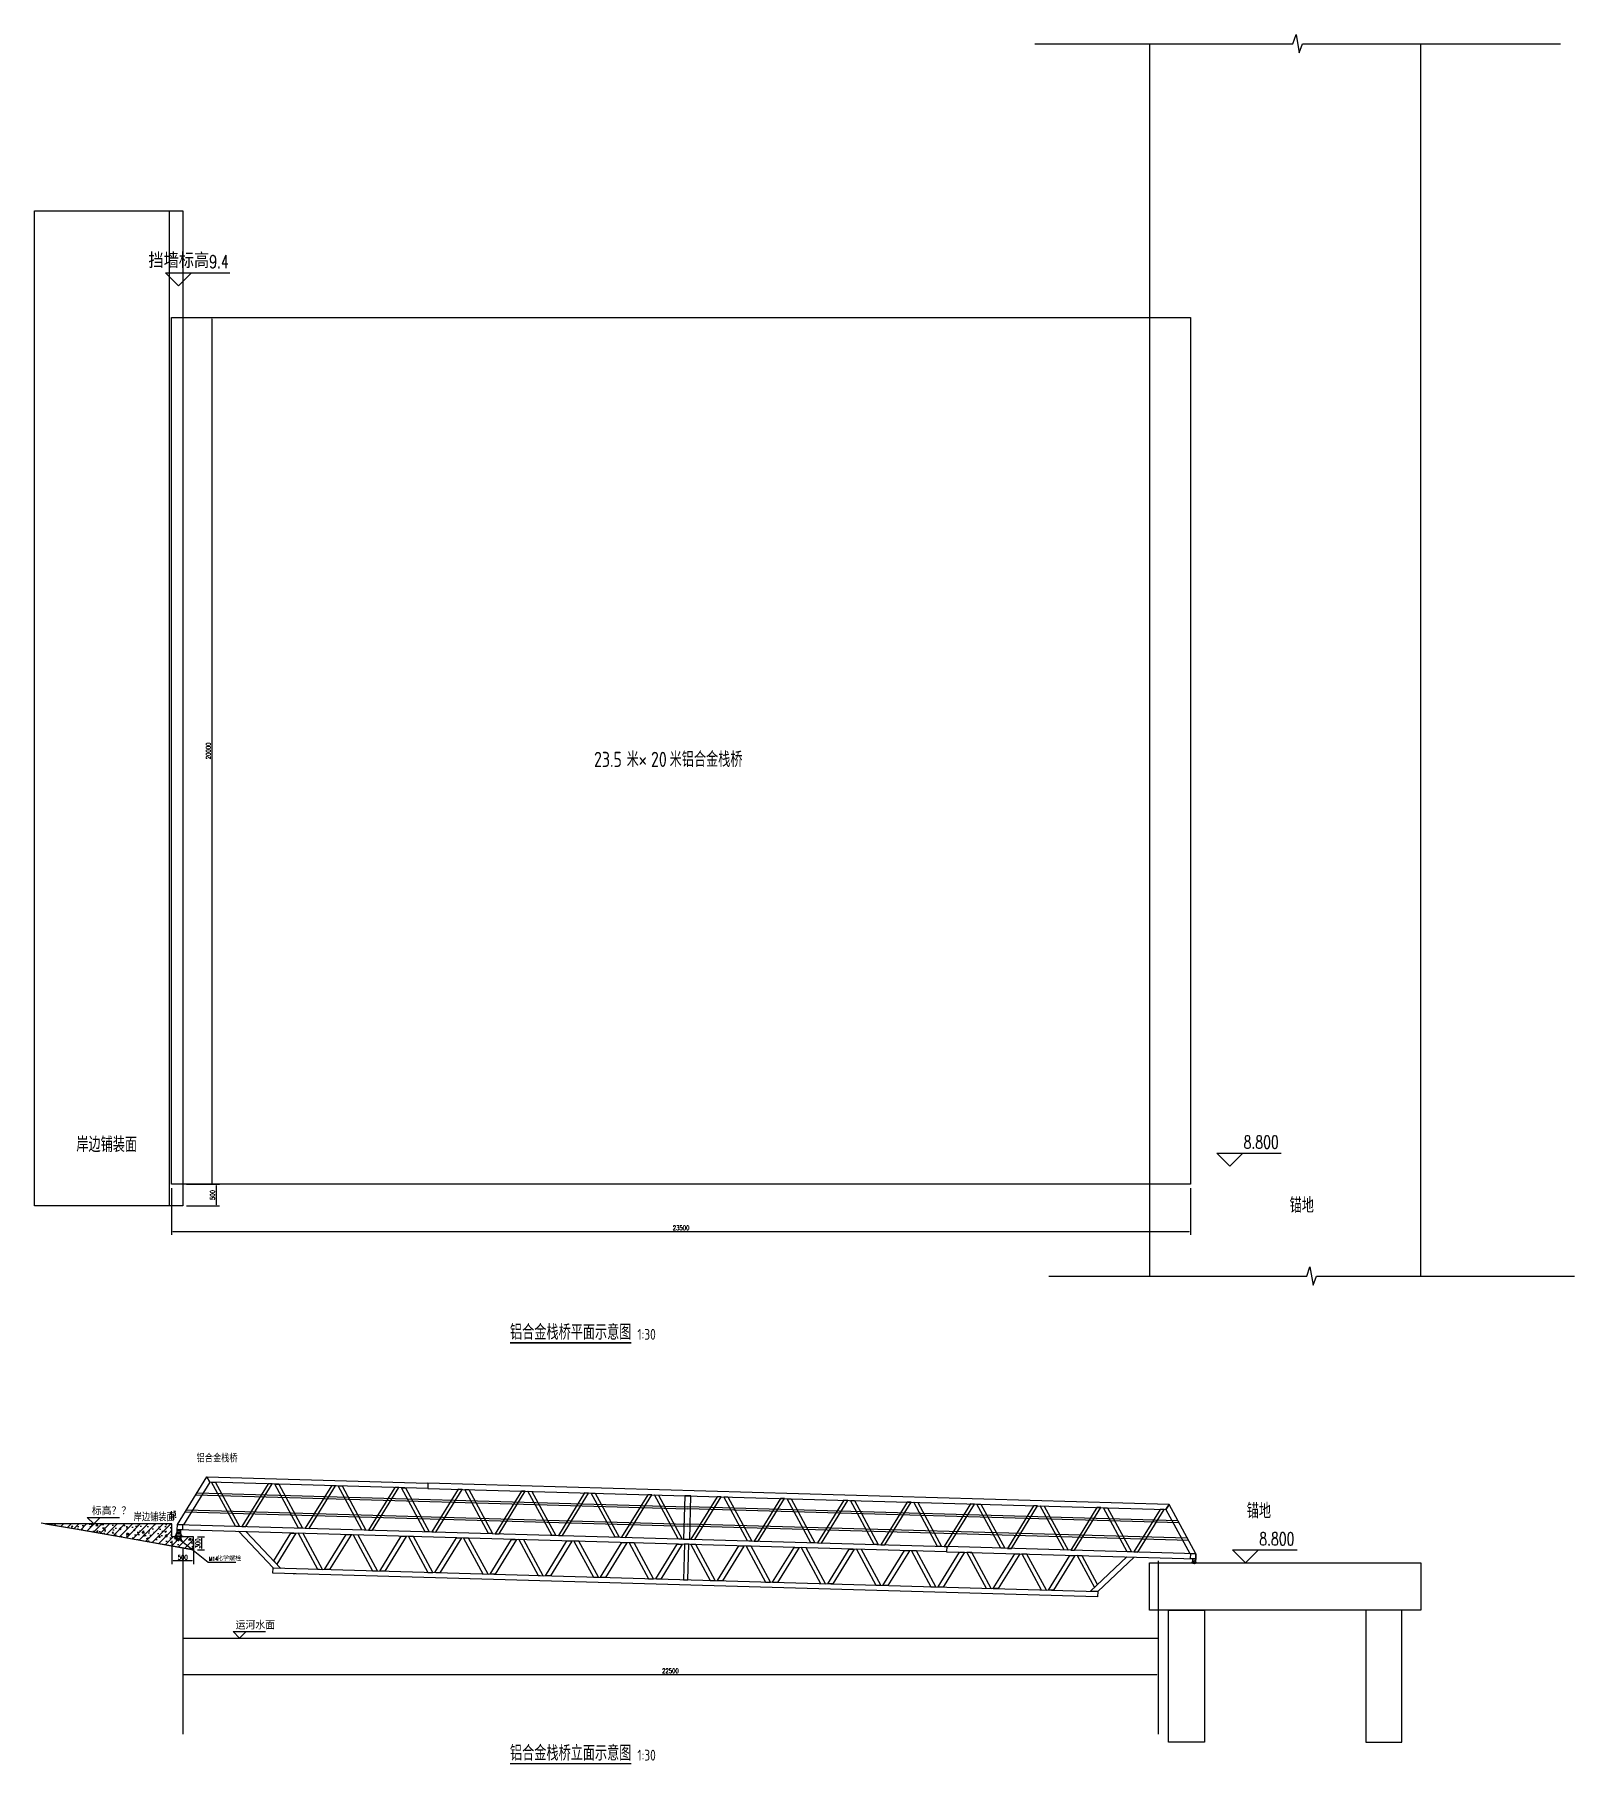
# Model space of a CAD drawing. Header units: millimetres. Extents: x 50522 to 205845, y 40309 to 82020.
# Drawn here: x 170333 to 205845, y 42110 to 82020 of the extents above; entities that cross this region are included whole.
import ezdxf

# ---------------------------------------------------------------- set-up
doc = ezdxf.new("R2010")
doc.units = ezdxf.units.MM
doc.header["$LTSCALE"] = 1000
doc.linetypes.add('CENTER', pattern=[2, 1.25, -0.25, 0.25, -0.25])
for name, color, linetype in [('CEN', 1, 'CENTER'), ('DIM_ELEV', 3, 'Continuous'), ('DIM_LEAD', 3, 'Continuous'), ('DIM_SYMB', 3, 'Continuous'), ('PUB_DIM', 3, 'Continuous'), ('PUB_TEXT', 7, 'Continuous'), ('track level', 7, 'Continuous'), ('W-STEEL_FRAME钢架', 3, 'Continuous')]:
    doc.layers.add(name, color=color, linetype=linetype)
doc.styles.add('_TCH_DIM', font='SIMPLEX.shx', dxfattribs={"bigfont": 'hztxt.shx'})
doc.styles.get("Standard").update_dxf_attribs({"font": 'tssdeng.shx', "width": 0.8, "bigfont": 'hztxt.shx'})
doc.styles.add('STANDARD_T3', font='simplex.shx', dxfattribs={"width": 0.7, "bigfont": 'hztxt.shx'})
doc.dimstyles.new('W&&30', dxfattribs={"dimtxt": 105, "dimasz": 30, "dimexe": 75, "dimexo": 90, "dimgap": 30, "dimtad": 1, "dimdec": 0, "dimzin": 0, "dimdsep": 46, "dimtxsty": 'STANDARD_T3', "dimcen": 0.09, "dimclrd": 1, "dimclre": 1, "dimclrt": 7, "dimazin": 2, "dimtfac": 1, "dimtdec": 0, "dimtix": 1, "dimtmove": 2, "dimatfit": 3, "dimfxl": 0, "dimtolj": 1, "dimtzin": 0, "dimarcsym": 0})

msp = doc.modelspace()

# ---------------------------------------------------------------- texts
at = {"layer": 'PUB_TEXT', "color": 7, "style": '_TCH_DIM'}
for s, height, p in [('挡墙标高', 350, (172959, 76631.6)), ('标高？？', 175, (171650.5, 47862.7)), ('化学螺栓', 105, (174532.8, 46809.8)), ('运河水面', 175, (174968.6, 45226.9))]:
    msp.add_text(s, height=height, dxfattribs=at).set_placement(p)
at = {"layer": 'PUB_TEXT', "color": 7, "style": '_TCH_DIM', "width": 0.705882}
for s, height, p in [('9.4', 297.5, (174359, 76631.6)), ('8.800', 297.5, (198216.1, 56318.2)), ('8.800', 297.5, (198578, 47165.2)), ('M14', 89.25, (174352.8, 46809.8))]:
    msp.add_text(s, height=height, dxfattribs=at).set_placement(p)
at = {"layer": 'PUB_TEXT', "width": 0.8}
for s, height, p in [('23.5', 350, (183234, 65122.3)), ('米×', 350, (183987.8, 65122.3)), ('20', 350, (184547.8, 65122.3)), ('米铝合金栈桥', 350, (184978.6, 65122.3)), ('岸边铺装面', 350, (171296.4, 56236.2)), ('锚地', 350, (199277.7, 54834.3)), ('铝合金栈桥', 175, (174069, 49080.7)), ('岸边铺装面', 175, (172618.5, 47723.2)), ('锚地', 350, (198288.5, 47786))]:
    msp.add_text(s, height=height, dxfattribs=at).set_placement(p)
at = {"layer": 'PUB_TEXT', "color": 7, "width": 0.8}
for s, height, p in [('铝合金栈桥平面示意图', 350, (181297.1, 51907.7)), ('1:30', 250, (184236.5, 51907.7)), ('铝合金栈桥立面示意图', 350, (181297.1, 42197.8)), ('1:30', 250, (184236.5, 42197.8))]:
    msp.add_text(s, height=height, dxfattribs=at).set_placement(p)

# ---------------------------------------------------------------- blocks, each defined once
blk = doc.blocks.new('*D83')
at = {"layer": 'Defpoints', "color": 0, "transparency": 16777216}
for p in [(173748, 44336), (196248, 44336), (196248, 44184)]:
    blk.add_point(p, dxfattribs=at)
at = {"layer": 'PUB_DIM', "color": 1, "lineweight": -2, "transparency": 16777216}
for p, q in [((173748, 44246), (173748, 44109)), ((173778, 44184), (196218, 44184)), ((196248, 44246), (196248, 44109))]:
    blk.add_line(p, q, dxfattribs=at)
at = {"layer": 'PUB_DIM', "color": 1, "transparency": 16777216}
for points in [[(173778, 44189), (173778, 44179), (173748, 44184)], [(196218, 44189), (196218, 44179), (196248, 44184)]]:
    blk.add_solid(points, dxfattribs=at)
at = {"layer": 'PUB_DIM', "color": 7, "transparency": 16777216, "insert": (184998, 44267), "char_height": 105, "attachment_point": 5, "style": 'STANDARD_T3'}
blk.add_mtext('\\A1;22500', dxfattribs=at)
blk = doc.blocks.new('YQT')
at = {"color": 1}
for radius in [10.5, 10]:
    blk.add_circle((0, -75), radius, dxfattribs=at)
at = {"layer": 'track level', "color": 1}
for p, q in [((-37, 0), (-38, -10)), ((37, 0), (-37, 0)), ((37, 0), (37, -10)), ((-38, -10), (37, -10))]:
    blk.add_line(p, q, dxfattribs=at)
blk.add_lwpolyline([(-38, -10), (37, -10), (37, -62, -0.414214), (0, -100), (0, -100, -0.414214), (-38, -62)], format="xyb", close=True, dxfattribs=at)
blk = doc.blocks.new('1F')
blk.add_lwpolyline([(-442, -50), (-500, 50), (442, 50), (500, -50)], close=True)
blk = doc.blocks.new('YYQ')
at = {"color": 4}
blk.add_line((399, 945), (11713, 945), dxfattribs=at)
at = {"color": 6}
for points in [[(102, 195), (-37, 195), (614, 1315), (683, 1195)], [(614, 1315), (5713, 1315), (5713, 1195), (683, 1195)], [(22811, 1315), (5713, 1315), (5713, 1195), (22742, 1195)], [(23323, 195), (23463, 195), (22811, 1315), (22742, 1195)], [(11643, 195), (11783, 195), (11783, 1195), (11643, 1195)], [(-37, 75), (-37, 195), (17713, 195), (17713, 75)], [(2199, -741), (2369, -741), (1553, 75), (1383, 75)], [(23463, 75), (23463, 195), (17713, 195), (17713, 75)], [(21226, -741), (21056, -741), (21872, 75), (22042, 75)], [(2199, -741), (21226, -741), (21226, -861), (2199, -861)]]:
    blk.add_lwpolyline(points, close=True, dxfattribs=at)
at = {"color": 5}
for points in [[(723, 1195), (815, 1195), (1393, 195), (1300, 195)], [(2122, 1195), (2030, 1195), (1453, 195), (1545, 195)], [(2183, 1195), (2275, 1195), (2853, 195), (2760, 195)], [(3582, 1195), (3490, 1195), (2913, 195), (3005, 195)], [(3643, 1195), (3735, 1195), (4313, 195), (4220, 195)], [(5042, 1195), (4950, 1195), (4373, 195), (4465, 195)], [(5103, 1195), (5195, 1195), (5773, 195), (5680, 195)], [(6502, 1195), (6410, 1195), (5833, 195), (5925, 195)], [(6563, 1195), (6655, 1195), (7233, 195), (7140, 195)], [(7962, 1195), (7870, 1195), (7293, 195), (7385, 195)], [(8023, 1195), (8115, 1195), (8693, 195), (8600, 195)], [(9422, 1195), (9330, 1195), (8753, 195), (8845, 195)], [(9483, 1195), (9575, 1195), (10153, 195), (10060, 195)], [(10882, 1195), (10790, 1195), (10213, 195), (10305, 195)], [(10943, 1195), (11035, 1195), (11613, 195), (11520, 195)], [(12482, 1195), (12390, 1195), (11813, 195), (11905, 195)], [(12543, 1195), (12635, 1195), (13213, 195), (13120, 195)], [(13942, 1195), (13850, 1195), (13273, 195), (13365, 195)], [(14003, 1195), (14095, 1195), (14673, 195), (14580, 195)], [(15402, 1195), (15310, 1195), (14733, 195), (14825, 195)], [(15463, 1195), (15555, 1195), (16133, 195), (16040, 195)], [(16862, 1195), (16770, 1195), (16193, 195), (16285, 195)], [(16923, 1195), (17015, 1195), (17593, 195), (17500, 195)], [(18322, 1195), (18230, 1195), (17653, 195), (17745, 195)], [(18383, 1195), (18475, 1195), (19053, 195), (18960, 195)], [(19782, 1195), (19690, 1195), (19113, 195), (19205, 195)], [(19843, 1195), (19935, 1195), (20513, 195), (20420, 195)], [(21242, 1195), (21150, 1195), (20573, 195), (20665, 195)], [(21303, 1195), (21395, 1195), (21973, 195), (21880, 195)], [(22702, 1195), (22610, 1195), (22033, 195), (22125, 195)]]:
    blk.add_lwpolyline(points, close=True, dxfattribs=at)
for points in [[(-37, 195), (83, 195), (83, 75), (-37, 75)], [(2585, 75), (2700, 75), (2280, -652), (2207, -579)], [(20840, 75), (20725, 75), (21145, -652), (21218, -579)], [(23343, 195), (23463, 195), (23463, 75), (23343, 75)]]:
    blk.add_lwpolyline(points, close=True)
at = {"layer": 'PUB_DIM'}
blk.add_line((2717, -861), (2664, -861), dxfattribs=at)
blk.add_lwpolyline([(11663, -741), (11763, -741), (11763, 85), (11663, 85)], close=True, dxfattribs=at)
blk.add_circle((23425, 0), 40, dxfattribs=at)
at = {"layer": 'W-STEEL_FRAME钢架', "color": 4}
for p, q in [((370, 895), (11713, 895)), ((23026, 945), (11713, 945)), ((23055, 895), (11713, 895)), ((137, 495), (11713, 495)), ((166, 545), (11713, 545)), ((23259, 545), (11713, 545)), ((23288, 495), (11713, 495))]:
    blk.add_line(p, q, dxfattribs=at)
at = {"xscale": -1, "rotation": 120}
for p in [(3043, -333), (4317, -333), (5590, -333), (6863, -333), (8136, -333), (9409, -333), (10683, -333), (12106, -333), (13379, -333), (14652, -333), (15925, -333), (17199, -333), (18472, -333), (19745, -333)]:
    blk.add_blockref('1F', p, dxfattribs=at)
at = {"rotation": 240}
for p in [(3680, -333), (4953, -333), (6226, -333), (7500, -333), (8773, -333), (10046, -333), (11319, -333), (12742, -333), (14016, -333), (15289, -333), (16562, -333), (17835, -333), (19108, -333), (20382, -333)]:
    blk.add_blockref('1F', p, dxfattribs=at)
at = {"layer": 'PUB_DIM'}
blk.add_blockref('YQT', (0, 75), dxfattribs=at)
at = {"layer": 'PUB_DIM', "xscale": -1, "rotation": 2.877698079828405e-12}
blk.add_blockref('YQT', (23425, 75), dxfattribs=at)
blk = doc.blocks.new('*D77')
at = {"layer": 'Defpoints', "color": 0, "transparency": 16777216}
for p in [(173492, 55494), (196992, 55494), (196992, 54406)]:
    blk.add_point(p, dxfattribs=at)
at = {"layer": 'PUB_DIM', "color": 1, "lineweight": -2, "transparency": 16777216}
for p, q in [((173492, 55404), (173492, 54331)), ((196992, 55404), (196992, 54331)), ((173522, 54406), (196962, 54406))]:
    blk.add_line(p, q, dxfattribs=at)
at = {"layer": 'PUB_DIM', "color": 1, "transparency": 16777216}
for points in [[(173522, 54411), (173522, 54401), (173492, 54406)], [(196962, 54411), (196962, 54401), (196992, 54406)]]:
    blk.add_solid(points, dxfattribs=at)
at = {"layer": 'PUB_DIM', "color": 7, "transparency": 16777216, "insert": (185242, 54488), "char_height": 105, "attachment_point": 5, "style": 'STANDARD_T3'}
blk.add_mtext('\\A1;23500', dxfattribs=at)
blk = doc.blocks.new('*D68')
at = {"color": 1, "lineweight": -2, "transparency": 16777216}
for p, q in [((174088, 47360), (174255, 47360)), ((174180, 47330), (174180, 47090)), ((174088, 47060), (174255, 47060))]:
    blk.add_line(p, q, dxfattribs=at)
at = {"color": 1, "transparency": 16777216}
for points in [[(174175, 47330), (174185, 47330), (174180, 47360)], [(174175, 47090), (174185, 47090), (174180, 47060)]]:
    blk.add_solid(points, dxfattribs=at)
at = {"layer": 'Defpoints', "color": 0, "transparency": 16777216}
for p in [(173998, 47360), (173998, 47060), (174180, 47060)]:
    blk.add_point(p, dxfattribs=at)
at = {"color": 7, "transparency": 16777216, "insert": (174097, 47210), "char_height": 105, "attachment_point": 5, "rotation": 90, "style": 'STANDARD_T3'}
blk.add_mtext('\\A1;300', dxfattribs=at)
blk = doc.blocks.new('*D67')
at = {"color": 1, "lineweight": -2, "transparency": 16777216}
for p, q in [((173936, 55494), (174594, 55494)), ((174519, 55464), (174519, 55024)), ((173838, 54994), (174594, 54994))]:
    blk.add_line(p, q, dxfattribs=at)
at = {"color": 1, "transparency": 16777216}
for points in [[(174514, 55464), (174524, 55464), (174519, 55494)], [(174514, 55024), (174524, 55024), (174519, 54994)]]:
    blk.add_solid(points, dxfattribs=at)
at = {"layer": 'Defpoints', "color": 0, "transparency": 16777216}
for p in [(173846, 55494), (173748, 54994), (174519, 54994)]:
    blk.add_point(p, dxfattribs=at)
at = {"color": 7, "transparency": 16777216, "insert": (174437, 55244), "char_height": 105, "attachment_point": 5, "rotation": 90, "style": 'STANDARD_T3'}
blk.add_mtext('\\A1;500', dxfattribs=at)
blk = doc.blocks.new('*D64')
at = {"color": 1, "lineweight": -2, "transparency": 16777216}
for p, q in [((173838, 75494), (174496, 75494)), ((174421, 75464), (174421, 55524)), ((173838, 55494), (174496, 55494))]:
    blk.add_line(p, q, dxfattribs=at)
at = {"color": 1, "transparency": 16777216}
for points in [[(174416, 75464), (174426, 75464), (174421, 75494)], [(174416, 55524), (174426, 55524), (174421, 55494)]]:
    blk.add_solid(points, dxfattribs=at)
at = {"layer": 'Defpoints', "color": 0, "transparency": 16777216}
for p in [(173748, 75494), (173748, 55494), (174421, 55494)]:
    blk.add_point(p, dxfattribs=at)
at = {"color": 7, "transparency": 16777216, "insert": (174339, 65494), "char_height": 105, "attachment_point": 5, "rotation": 90, "style": 'STANDARD_T3'}
blk.add_mtext('\\A1;20000', dxfattribs=at)
blk = doc.blocks.new('*D63')
at = {"color": 1, "lineweight": -2, "transparency": 16777216}
for p, q in [((173498, 47751), (173498, 47893)), ((173541, 47751), (173541, 47893)), ((173468, 47818), (173438, 47818)), ((173541, 47818), (173498, 47818)), ((173571, 47818), (173601, 47818))]:
    blk.add_line(p, q, dxfattribs=at)
at = {"color": 1, "transparency": 16777216}
for points in [[(173468, 47823), (173468, 47813), (173498, 47818)], [(173571, 47823), (173571, 47813), (173541, 47818)]]:
    blk.add_solid(points, dxfattribs=at)
at = {"layer": 'Defpoints', "color": 0, "transparency": 16777216}
for p in [(173498, 47818), (173498, 47661), (173541, 47661)]:
    blk.add_point(p, dxfattribs=at)
at = {"color": 7, "transparency": 16777216, "insert": (173520, 47900), "char_height": 105, "attachment_point": 5, "style": 'STANDARD_T3'}
blk.add_mtext('\\A1;43', dxfattribs=at)
blk = doc.blocks.new('*U81')
at = {"color": 1}
for p, q in [((-65, 14), (-43, 88)), ((65, 14), (43, 88))]:
    blk.add_line(p, q, dxfattribs=at)
blk.add_circle((0, 70), 15, dxfattribs=at)
blk.add_arc((0, 46), 60, 44.4475, 135.5525, dxfattribs=at)
at = {"layer": 'track level', "color": 1}
for p, q in [((-65, 0), (-65, 14)), ((-65, 0), (65, 0)), ((65, 0), (65, 14))]:
    blk.add_line(p, q, dxfattribs=at)
blk = doc.blocks.new('*D61')
at = {"color": 1, "lineweight": -2, "transparency": 16777216}
for p, q in [((173498, 47270), (173498, 46730)), ((173998, 47270), (173998, 46730)), ((173968, 46805), (173528, 46805))]:
    blk.add_line(p, q, dxfattribs=at)
at = {"color": 1, "transparency": 16777216}
for points in [[(173528, 46810), (173528, 46800), (173498, 46805)], [(173968, 46810), (173968, 46800), (173998, 46805)]]:
    blk.add_solid(points, dxfattribs=at)
at = {"layer": 'Defpoints', "color": 0, "transparency": 16777216}
for p in [(173498, 47360), (173998, 47360), (173498, 46805)]:
    blk.add_point(p, dxfattribs=at)
at = {"color": 7, "transparency": 16777216, "insert": (173748, 46887), "char_height": 105, "attachment_point": 5, "style": 'STANDARD_T3'}
blk.add_mtext('\\A1;500', dxfattribs=at)
blk = doc.blocks.new('NY-M12')
for p, q in [((-1, 0), (0, -2)), ((0, 0), (1, -2))]:
    blk.add_line(p, q)
blk.add_lwpolyline([(11, 0), (-11, 0), (-11, -2), (11, -2)], close=True)
blk = doc.blocks.new('$matou$00000104')
for p, q in [((-61, 6, 0), (-62, 5, 0)), ((-62, -5, 0), (-62, 5, 0)), ((-61, 6, 0), (-57, 5, 0)), ((-61, -6, 0), (-61, 6, 0)), ((-57, 7, 0), (-57, 5, 0)), ((-40, 7, 0), (-54, 9, 0)), ((-47, 1, 0), (-52, 1, 0)), ((-46, 0, 0), (-46, 0, 0)), ((-39, 6, 0), (-40, 7, 0)), ((-40, 5, 0), (-40, 7, 0)), ((-39, 5, 0), (-40, 5, 0)), ((-39, -6, 0), (-39, 6, 0)), ((-37, 7, 0), (-38, 7, 0)), ((-36, -6, 0), (-36, 6, 0)), ((-36, 6, 0), (19, 6, 0)), ((19, 6, 0), (19, 6, 0)), ((19, 6, 0), (19, 6, 0)), ((19, -5, 0), (19, 6, 0)), ((20, 5, 0), (19, 6, 0)), ((19, -6, 0), (19, 6, 0)), ((19, -5, 0), (20, 5, 0)), ((21, 6, 0), (20, 5, 0)), ((20, -4, 0), (21, 4, 0)), ((21, 6, 0), (21, 6, 0)), ((22, 5, 0), (21, 6, 0)), ((21, -5, 0), (22, 5, 0)), ((23, 6, 0), (22, 5, 0)), ((22, -4, 0), (23, 4, 0)), ((23, 6, 0), (23, 6, 0)), ((24, 5, 0), (23, 6, 0)), ((23, -5, 0), (24, 5, 0)), ((25, 6, 0), (24, 5, 0)), ((24, -4, 0), (25, 4, 0)), ((26, 5, 0), (25, 6, 0)), ((25, 6, 0), (25, 6, 0)), ((25, -5, 0), (26, 5, 0)), ((27, 6, 0), (26, 5, 0)), ((26, -4, 0), (26, 4, 0)), ((27, 6, 0), (27, 6, 0)), ((27, 5, 0), (27, 6, 0)), ((27, -5, 0), (28, 5, 0)), ((29, 6, 0), (28, 6, 0)), ((28, 6, 0), (28, 5, 0)), ((28, -5, 0), (29, 5, 0)), ((28, -4, 0), (28, 4, 0)), ((29, 5, 0), (29, 6, 0)), ((30, 6, 0), (30, 6, 0)), ((30, 6, 0), (30, 5, 0)), ((31, 5, 0), (30, 6, 0)), ((30, -5, 0), (31, 5, 0)), ((30, -4, 0), (30, 4, 0)), ((32, 6, 0), (31, 5, 0)), ((31, -4, 0), (32, 4, 0)), ((32, 6, 0), (32, 6, 0)), ((33, 5, 0), (32, 6, 0)), ((32, -5, 0), (33, 5, 0)), ((34, 6, 0), (33, 5, 0)), ((33, -4, 0), (34, 4, 0)), ((34, 6, 0), (34, 6, 0)), ((35, 5, 0), (34, 6, 0)), ((34, -5, 0), (35, 5, 0)), ((36, 6, 0), (35, 5, 0)), ((35, -4, 0), (36, 4, 0)), ((36, 15, 0), (40, 15, 0)), ((36, -15, 0), (36, 15, 0)), ((36, 6, 0), (36, 6, 0)), ((36, 5, 0), (36, 6, 0)), ((36, -5, 0), (37, 5, 0)), ((37, 6, 0), (37, 5, 0)), ((38, 6, 0), (37, 6, 0)), ((37, -4, 0), (37, 4, 0)), ((38, 5, 0), (38, 6, 0)), ((38, -5, 0), (38, 5, 0)), ((39, 6, 0), (39, 6, 0)), ((39, 6, 0), (39, 5, 0)), ((40, 5, 0), (39, 6, 0)), ((39, -4, 0), (39, 4, 0)), ((39, -5, 0), (40, 3, 0)), ((40, 15, 0), (40, -15, 0)), ((48, 10, 0), (42, 10, 0)), ((42, -10, 0), (42, 10, 0)), ((48, 5, 0), (42, 5, 0)), ((48, 10, 0), (49, 9, 0)), ((49, -9, 0), (49, 9, 0)), ((50, 6, 0), (49, 5, 0)), ((49, -4, 0), (50, 4, 0)), ((51, 5, 0), (50, 6, 0)), ((50, 6, 0), (50, 6, 0)), ((50, -5, 0), (51, 5, 0)), ((52, 6, 0), (51, 5, 0)), ((51, -4, 0), (52, 4, 0)), ((52, 6, 0), (52, 6, 0)), ((53, 5, 0), (52, 6, 0)), ((52, -5, 0), (53, 5, 0)), ((54, 6, 0), (53, 5, 0)), ((53, -4, 0), (53, 4, 0)), ((54, 5, 0), (54, 6, 0)), ((54, 6, 0), (54, 6, 0)), ((54, -5, 0), (55, 5, 0)), ((56, 6, 0), (55, 6, 0)), ((55, 6, 0), (55, 5, 0)), ((55, -5, 0), (56, 5, 0)), ((55, -4, 0), (55, 4, 0)), ((57, 6, 0), (56, 5, 0)), ((56, 5, 0), (56, 6, 0)), ((58, 5, 0), (57, 6, 0)), ((57, 6, 0), (57, 6, 0)), ((57, -5, 0), (58, 5, 0)), ((57, -4, 0), (57, 4, 0)), ((59, 5, 0), (58, 5, 0)), ((58, -6, 0), (58, 0, 0)), ((59, 5, 0), (59, 5, 0)), ((59, -5, 0), (59, 5, 0)), ((-61, -6, 0), (-62, -5, 0)), ((-61, -6, 0), (-57, -5, 0)), ((-57, -7, 0), (-57, -5, 0)), ((-40, -7, 0), (-54, -9, 0)), ((-47, -1, 0), (-52, -1, 0)), ((-39, -5, 0), (-40, -5, 0)), ((-40, -5, 0), (-40, -7, 0)), ((-39, -6, 0), (-40, -7, 0)), ((-37, -7, 0), (-38, -7, 0)), ((18, -6, 0), (-36, -6, 0)), ((19, -6, 0), (18, -6, 0)), ((19, -5, 0), (19, -6, 0)), ((21, -5, 0), (20, -6, 0)), ((20, -6, 0), (20, -5, 0)), ((20, -6, 0), (20, -6, 0)), ((22, -6, 0), (21, -5, 0)), ((23, -5, 0), (22, -6, 0)), ((22, -6, 0), (22, -6, 0)), ((24, -6, 0), (23, -5, 0)), ((25, -5, 0), (24, -6, 0)), ((24, -6, 0), (24, -6, 0)), ((26, -6, 0), (25, -5, 0)), ((26, -5, 0), (26, -6, 0)), ((26, -6, 0), (26, -6, 0)), ((27, -6, 0), (27, -5, 0)), ((28, -6, 0), (27, -6, 0)), ((28, -5, 0), (28, -6, 0)), ((30, -5, 0), (29, -6, 0)), ((29, -6, 0), (29, -5, 0)), ((29, -6, 0), (29, -6, 0)), ((31, -6, 0), (30, -5, 0)), ((32, -5, 0), (31, -6, 0)), ((31, -6, 0), (31, -6, 0)), ((33, -6, 0), (32, -5, 0)), ((34, -5, 0), (33, -6, 0)), ((33, -6, 0), (33, -6, 0)), ((35, -6, 0), (34, -5, 0)), ((36, -5, 0), (35, -6, 0)), ((35, -6, 0), (35, -6, 0)), ((37, -6, 0), (36, -5, 0)), ((40, -15, 0), (36, -15, 0)), ((37, -5, 0), (37, -6, 0)), ((37, -6, 0), (37, -6, 0)), ((38, -6, 0), (38, -5, 0)), ((39, -6, 0), (38, -6, 0)), ((39, -5, 0), (39, -6, 0)), ((40, -6, 0), (40, -5, 0)), ((48, -5, 0), (42, -5, 0)), ((48, -10, 0), (42, -10, 0)), ((48, -10, 0), (49, -9, 0)), ((50, -5, 0), (49, -6, 0)), ((51, -6, 0), (50, -5, 0)), ((52, -5, 0), (51, -6, 0)), ((51, -6, 0), (51, -6, 0)), ((53, -6, 0), (52, -5, 0)), ((53, -5, 0), (53, -6, 0)), ((53, -6, 0), (53, -6, 0)), ((54, -6, 0), (54, -5, 0)), ((55, -6, 0), (54, -6, 0)), ((55, -5, 0), (55, -6, 0)), ((56, -6, 0), (56, -5, 0)), ((57, -5, 0), (56, -6, 0)), ((56, -6, 0), (56, -6, 0)), ((58, -6, 0), (57, -5, 0)), ((58, -6, 0), (59, -5, 0))]:
    blk.add_line(p, q)
at = {"extrusion": (0, 0, -1)}
for centre, major_axis, start_param, end_param in [((-54, 7, 0), (-1.71, 1.71), 5.497787, 7.253749), ((-52, 5, 0), (-3.21, 3.21), 3.926991, 5.497787), ((-54, 6, 0), (-0.445, 0.445), 4.712389, 10.995574), ((-47, 0, 0), (0.343, 0.343), -0.785398, 0.785398), ((-47, 0, 0), (0.343, 0.343), -0.785398, 0.785398), ((-38, 6, 0), (0.343, 0.343), 3.926991, 5.497787), ((-37, 6, 0), (0.343, 0.343), -0.785398, 0.785398), ((20, 5, 0), (0.129, 0.129), 1.308997, 3.403392), ((22, 5, 0), (0.129, 0.129), 1.308997, 3.403392), ((24, 5, 0), (0.129, 0.129), 1.308997, 3.403392), ((26, 5, 0), (-0.129, 0.129), 2.879793, 4.974188), ((28, 5, 0), (-0.129, 0.129), 2.879793, 4.974188), ((29, 5, 0), (0.129, 0.129), 1.308997, 3.403392), ((31, 5, 0), (0.129, 0.129), 1.308997, 3.403392), ((33, 5, 0), (-0.129, 0.129), 2.879793, 4.974188), ((35, 5, 0), (-0.129, 0.129), 2.879793, 4.974188), ((37, 5, 0), (-0.129, 0.129), 2.879793, 4.974188), ((38, 5, 0), (-0.129, 0.129), 2.879793, 4.974188), ((45, 8, 0), (-2.94, 2.94), 1.732823, 2.979566), ((31, 0, 0), (12.8, 12.8), 0.489975, 1.080822), ((51, 5, 0), (0.129, 0.129), 1.308997, 3.403392), ((53, 5, 0), (-0.129, 0.129), 2.879793, 4.974188), ((55, 5, 0), (-0.129, 0.129), 2.879793, 4.974188), ((56, 5, 0), (-0.129, 0.129), 2.879793, 4.974188), ((58, 5, 0), (0.129, 0.129), 1.308997, 3.403392), ((-52, -5, 0), (-3.21, 3.21), 5.497787, 7.068583), ((-54, -7, 0), (1.71, 1.71), 2.171029, 3.926991), ((-54, -6, 0), (0.445, 0.445), 3.141593, 9.424778), ((-47, 0, 0), (-0.343, 0.343), 2.356194, 3.926991), ((-38, -6, 0), (0.343, 0.343), 2.356194, 3.926991), ((-37, -6, 0), (-0.343, 0.343), 2.356194, 3.926991), ((19, -5, 0), (-0.129, 0.129), 6.021386, 8.115781), ((21, -5, 0), (0.129, 0.129), 4.45059, 6.544985), ((23, -5, 0), (0.129, 0.129), 4.45059, 6.544985), ((25, -5, 0), (-0.129, 0.129), 6.021386, 8.115781), ((27, -5, 0), (-0.129, 0.129), 6.021386, 8.115781), ((28, -5, 0), (-0.129, 0.129), 6.021386, 8.115781), ((30, -5, 0), (0.129, 0.129), 4.45059, 6.544985), ((32, -5, 0), (0.129, 0.129), 4.45059, 6.544985), ((34, -5, 0), (-0.129, 0.129), 6.021386, 8.115781), ((36, -5, 0), (-0.129, 0.129), 6.021386, 8.115781), ((38, -5, 0), (-0.129, 0.129), 6.021386, 8.115781), ((39, -5, 0), (0.129, 0.129), 4.45059, 6.544985), ((45, -8, 0), (2.94, 2.94), 0.162027, 1.40877), ((50, -5, 0), (0.129, 0.129), 4.45059, 6.544985), ((52, -5, 0), (0.129, 0.129), 4.45059, 6.544985), ((54, -5, 0), (-0.129, 0.129), 6.021386, 8.115781), ((55, -5, 0), (-0.129, 0.129), 6.021386, 8.115781), ((57, -5, 0), (0.129, 0.129), 4.45059, 6.544985)]:
    blk.add_ellipse(centre, major_axis=major_axis, ratio=1, start_param=start_param, end_param=end_param, dxfattribs=at)
for centre in [(-50, 5, 0), (-50, -5, 0)]:
    blk.add_ellipse(centre, major_axis=(0.445, 0.445), ratio=1, dxfattribs=at)
at = {"layer": 'CEN'}
blk.add_line((-66, 0, 0), (66, 0, 0), dxfattribs=at)
at = {"extrusion": (0, 0, -1), "xscale": 1.01056896011507, "yscale": 1.01056896011507, "zscale": -1.010568960117647, "rotation": 90.00000229450367}
blk.add_blockref('NY-M12', (-42, 0, 0), dxfattribs=at)

# ---------------------------------------------------------------- dimensions: what is measured, and where the dimension line sits
for base, p1, p2, angle, picture, middle in [((174421, 55494.4), (173747.9, 75494.4), (173747.9, 55494.4), 90, '*D64', (174338.5, 65494.4)), ((174519, 54994.4), (173845.8, 55494.4), (173747.9, 54994.4), 90, '*D67', (174436.5, 55244.4)), ((173497.9, 46804.9), (173997.9, 47360.2), (173497.9, 47360.2), 180, '*D61', (173747.9, 46887.4)), ((174179.9, 47060.2), (173997.9, 47360.2), (173997.9, 47060.2), 90, '*D68', (174097.4, 47210.2))]:
    dim = msp.add_linear_dim(base=base, p1=p1, p2=p2, angle=angle, dimstyle='W&&30')
    dim.commit()
    dim.dimension.update_dxf_attribs({"geometry": picture, "text_midpoint": middle})
dim = msp.add_linear_dim(base=(173497.9, 47817.9), p1=(173541.2, 47661.2), p2=(173497.9, 47661.2), dimstyle='W&&30')
dim.commit()
dim.dimension.update_dxf_attribs({"geometry": '*D63', "text_midpoint": (173519.5, 47900.4)})
at = {"layer": 'PUB_DIM'}
for base, p1, p2, picture, middle in [((196991.7, 54405.7), (173491.7, 55494.4), (196991.7, 55494.4), '*D77', (185241.7, 54488.2)), ((196247.9, 44184.5), (173747.9, 44335.7), (196247.9, 44335.7), '*D83', (184997.9, 44267))]:
    dim = msp.add_linear_dim(base=base, p1=p1, p2=p2, dimstyle='W&&30', dxfattribs=at)
    dim.commit()
    dim.dimension.update_dxf_attribs({"geometry": picture, "text_midpoint": middle})

# ---------------------------------------------------------------- hatches: boundary and pattern name
h = msp.add_hatch()
h.set_pattern_fill('钢筋混凝土', color=256, scale=50)
h.set_pattern_definition([(45, (-49659.63, -35644.77), (-88.38835, 88.38835), []), (50, (-49659.63, -35644.77), (358.6301, -31.37607), [37.5, -412.5]), (355, (-49659.63, -35644.77), (-69.37567, 376.09607), [30, -330]), (100.4514, (-49629.74, -35647.4), (289.2547, 344.71977), [31.8701, -350.57106]), (46.1842, (-49659.63, -35544.77), (533.6205, -82.7595), [56.25, -618.75]), (96.6356, (-49615.16, -35551.67), (467.3314, 487.0589), [47.8051, -525.8565]), (351.1842, (-49659.6, -35544.77), (467.331, 487.0593), [45, -495]), (21, (-49609.63, -35569.77), (298.45353, -201.30945), [37.5, -412.5]), (326, (-49609.63, -35569.77), (121.65767, 362.575), [30, -330]), (71.4514, (-49584.76, -35586.55), (420.1113, 161.26525), [31.8701, -350.57106]), (37.5, (-49659.63, -35644.77), (6.07993, 166.44693), [0, -326, 0, -335, 0, -331.25]), (7.5, (-49659.63, -35644.77), (131.53477, 197.20586), [0, -191, 0, -318.5, 0, -126.25]), (327.5, (-49771.13, -35644.77), (266.91122, -11.277436), [0, -125, 0, -390, 0, -517.5]), (317.5, (-49821.13, -35644.77), (291.59308, 50.0525), [0, -162.5, 0, -259, 0, -367.5])])
h.paths.add_polyline_path([(173997.9, 47360.2), (173497.9, 47360.2), (173497.9, 47660.2), (170583.2, 47660.2), (171740, 47468.5), (173997.9, 47060.2)])

# ---------------------------------------------------------------- linework, layer by layer
for p, q in [((173447.9, 54994.4), (173447.9, 77950.6)), ((173747.9, 47094.5), (173747.9, 44335.7)), ((173747.9, 45024.4), (196247.9, 45024.4))]:
    msp.add_line(p, q)
for points in [[(196047.9, 81809.8), (196047.9, 53376.5)], [(202301.2, 53376.5), (202301.2, 81809.8)], [(173997.9, 47060.2), (170487.3, 47676.1)]]:
    msp.add_lwpolyline(points)
for points in [[(170333.2, 77950.6), (173747.9, 77950.6), (173747.9, 54994.4), (170333.2, 54994.4)], [(173997.9, 47360.2), (173497.9, 47360.2), (173497.9, 47660.2), (170583.2, 47660.2), (171740, 47468.5), (173997.9, 47060.2)], [(196047.9, 46760.2), (202301.2, 46760.2), (202301.2, 45672.3), (196047.9, 45672.3)], [(196483.2, 45672.3), (197314.4, 45672.3), (197314.4, 42626.1), (196483.2, 42626.1)], [(201865.9, 45672.3), (201034.7, 45672.3), (201034.7, 42626.1), (201865.9, 42626.1)]]:
    msp.add_lwpolyline(points, close=True)
at = {"color": 2, "lineweight": 0}
msp.add_lwpolyline([(173557.9, 47376.2), (173757.4, 47376.2), (173757.4, 47360.2), (173557.9, 47360.2)], close=True, dxfattribs=at)
at = {"layer": 'DIM_ELEV'}
for p, q in [((173651, 76226.6), (173351, 76526.6)), ((173351, 76526.6), (174839, 76526.6)), ((173651, 76226.6), (173951, 76526.6)), ((197898.1, 55913.2), (197598.1, 56213.2)), ((197598.1, 56213.2), (199086.1, 56213.2)), ((197898.1, 55913.2), (198198.1, 56213.2)), ((171697.1, 47660.2), (171547.1, 47810.2)), ((171547.1, 47810.2), (172291.1, 47810.2)), ((171697.1, 47660.2), (171847.1, 47810.2)), ((198260, 46760.2), (197960, 47060.2)), ((197960, 47060.2), (199448, 47060.2)), ((198260, 46760.2), (198560, 47060.2)), ((175058.8, 45024.4), (174908.8, 45174.4)), ((174908.8, 45174.4), (175658.8, 45174.4)), ((175058.8, 45024.4), (175208.8, 45174.4))]:
    msp.add_line(p, q, dxfattribs=at)
at = {"layer": 'DIM_LEAD'}
for p, q in [((173641.6, 47331.1), (174336.4, 46778.3)), ((174336.4, 46778.3), (174971, 46778.3))]:
    msp.add_line(p, q, dxfattribs=at)
at = {"layer": 'DIM_LEAD', "const_width": 12}
msp.add_lwpolyline([(173636.9, 47334.9, 1), (173646.3, 47327.4, 1)], format="xyb", close=True, dxfattribs=at)
at = {"layer": 'DIM_SYMB'}
for points in [[(193400.3, 81809.8), (199349.6, 81809.8), (199426, 82019.8), (199500.1, 81599.8), (199574.6, 81809.8), (205523.8, 81809.8)], [(193721.6, 53376.5), (199670.8, 53376.5), (199747.3, 53586.5), (199821.3, 53166.5), (199895.8, 53376.5), (205845.1, 53376.5)]]:
    msp.add_lwpolyline(points, dxfattribs=at)
at = {"layer": 'DIM_SYMB', "const_width": 35}
for points in [[(181297.1, 51837.7), (184096.5, 51837.7)], [(181297.1, 42127.8), (184096.5, 42127.8)]]:
    msp.add_lwpolyline(points, dxfattribs=at)
at = {"layer": 'PUB_DIM'}
for p, q in [((196247.9, 46807.8), (196247.9, 42805.7)), ((173747.9, 46397.1), (173747.9, 42805.7))]:
    msp.add_line(p, q, dxfattribs=at)
at = {"layer": 'W-STEEL_FRAME钢架'}
msp.add_lwpolyline([(173491.7, 75494.4), (196991.7, 75494.4), (196991.7, 55494.4), (173491.7, 55494.4)], close=True, dxfattribs=at)

# ---------------------------------------------------------------- block references
at = {"rotation": 90}
msp.add_blockref('$matou$00000104', (173607.6, 47340.1, 0), dxfattribs=at)
at = {"xscale": -1}
msp.add_blockref('*U81', (173657.6, 47376.2), dxfattribs=at)
at = {"yscale": -1, "rotation": 90}
msp.add_blockref('$matou$00000104', (173707.6, 47340.1, 0), dxfattribs=at)
at = {"layer": 'PUB_DIM', "rotation": 358.3630168080861}
msp.add_blockref('YYQ', (173657.6, 47446.2), dxfattribs=at)

msp.set_redraw_order([(e.dxf.handle, doc.entitydb.next_handle()) for e in msp.query("TEXT MTEXT ATTDEF DIMENSION ARC_DIMENSION")])  # texts and dimensions are drawn at this point

doc.saveas('drawing.dxf')
